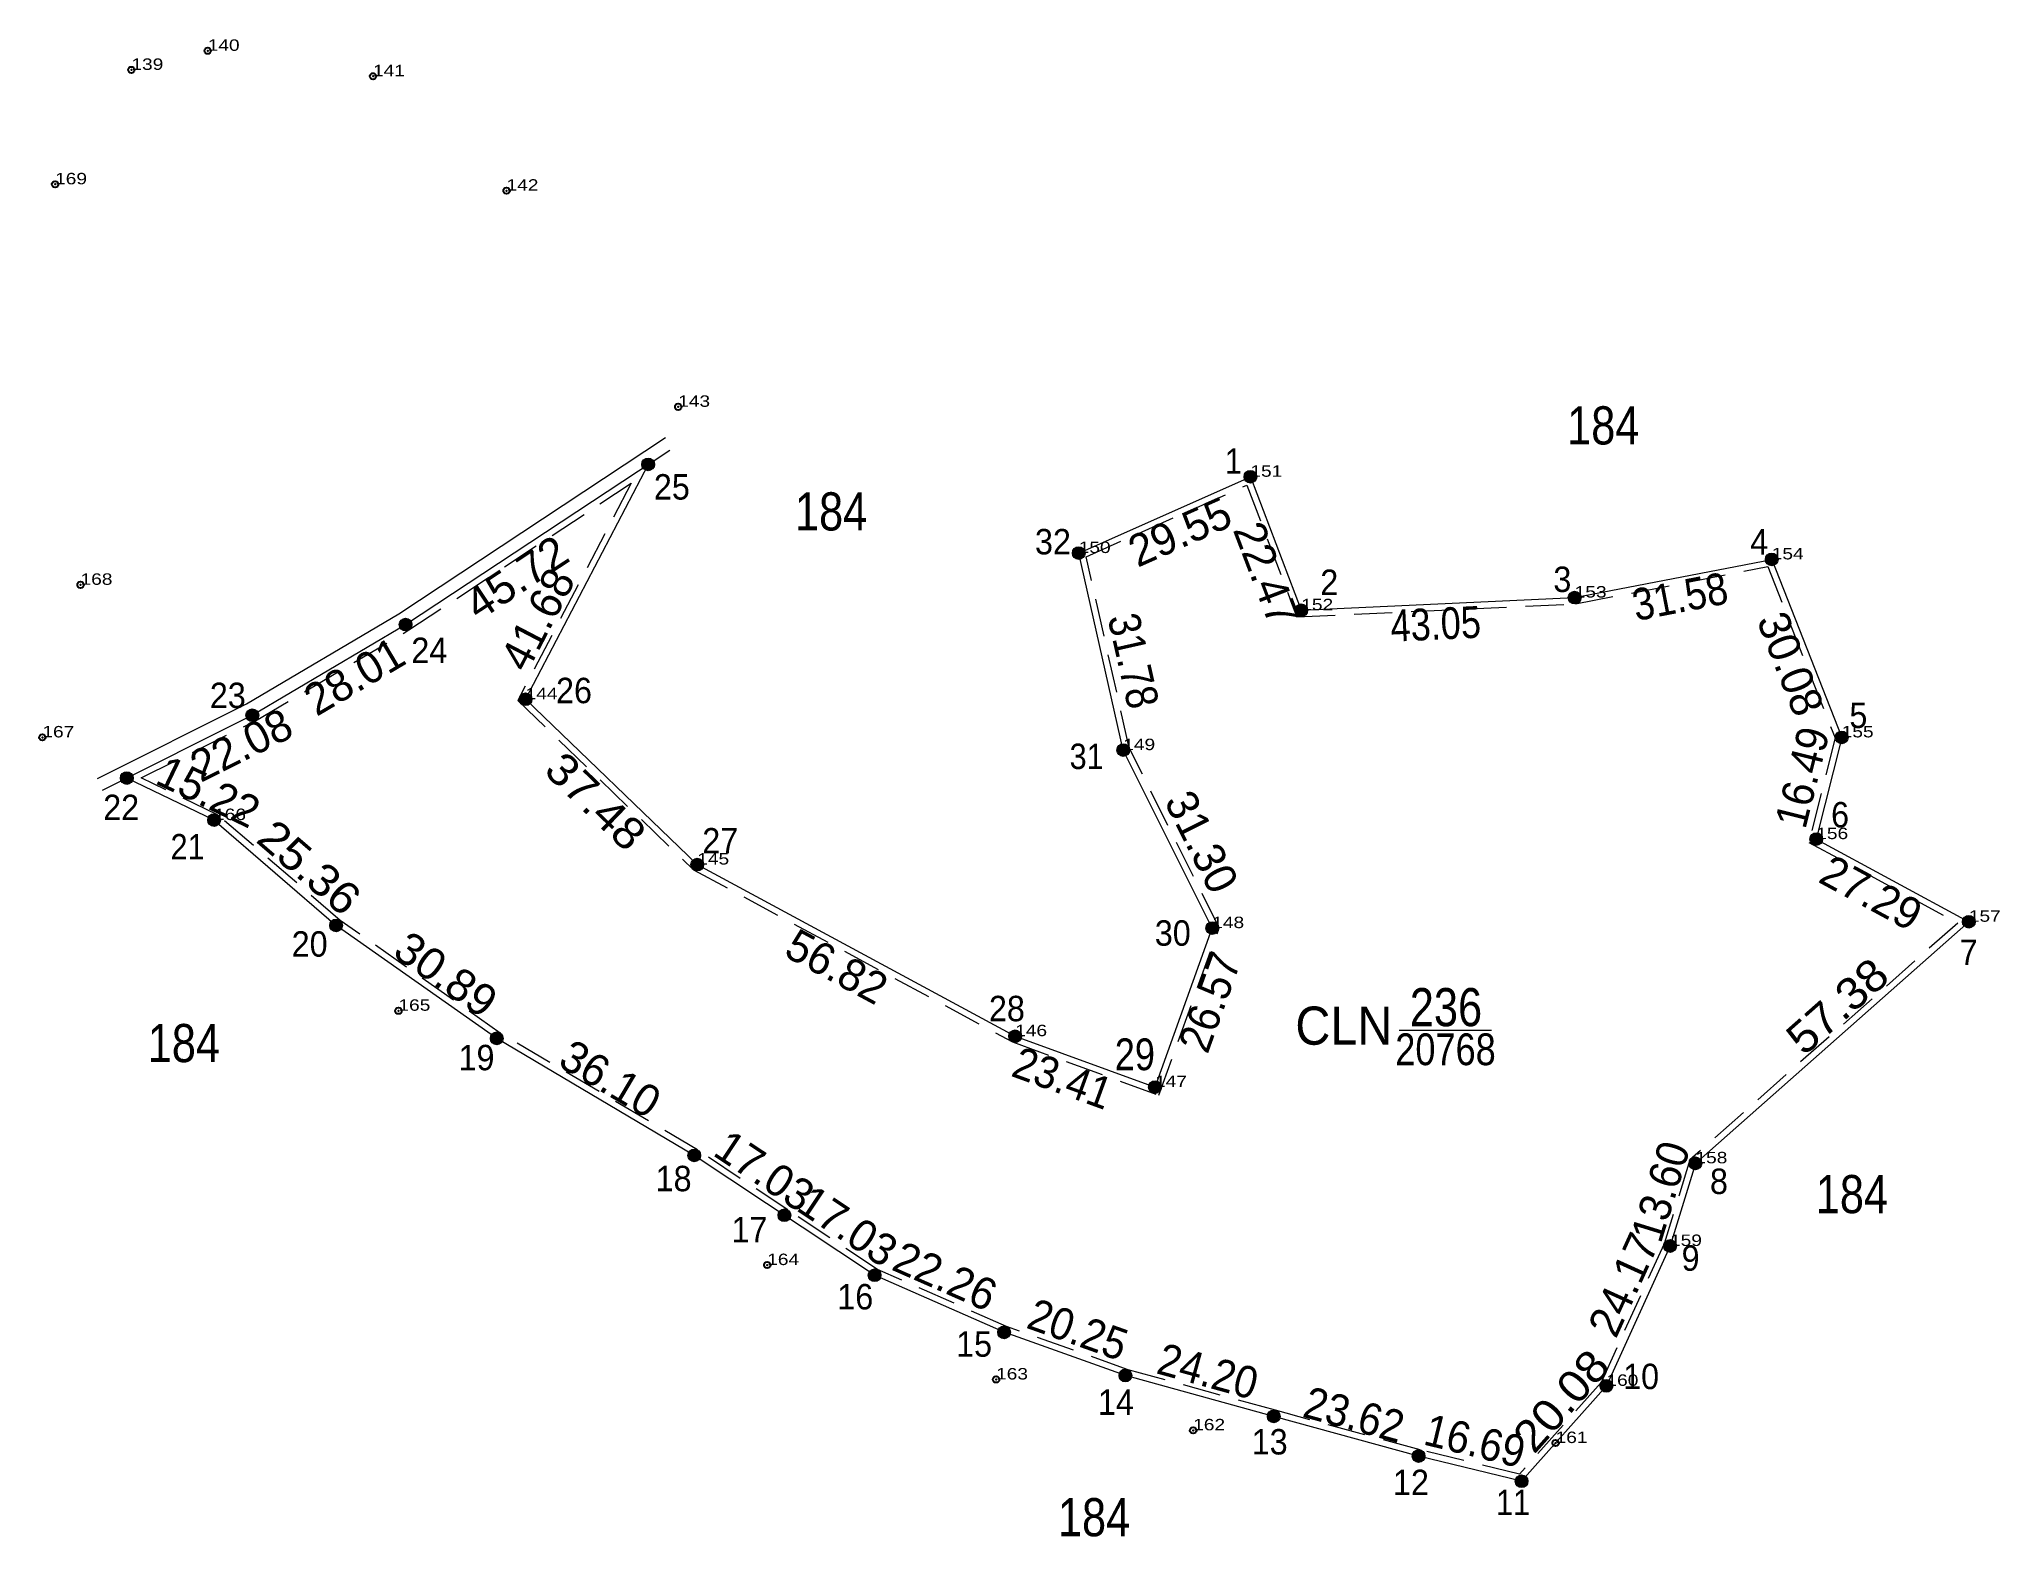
# Model space of a CAD drawing. Header units: metres. Extents: x 539634 to 541758, y 1850377 to 1851261.
# Drawn here: x 541449.5 to 541757.9, y 1850771.3 to 1851006.8 of the extents above; entities that cross this region are included whole.
import ezdxf
from ezdxf.enums import TextEntityAlignment as Align

# ---------------------------------------------------------------- set-up
doc = ezdxf.new("R2010")
doc.units = ezdxf.units.M
doc.header["$LTSCALE"] = 2
doc.header["$PDMODE"] = 32
doc.header["$PDSIZE"] = 1
doc.linetypes.add('MEDIUM_DASHED', pattern=[4.5, 3, -1.5])
for name, color, linetype, lineweight in [('1', 7, 'MEDIUM_DASHED', 13), ('10', 7, 'Continuous', 13), ('13', 7, 'Continuous', 13), ('63', 7, 'Continuous', 13)]:
    doc.layers.add(name, color=color, linetype=linetype, lineweight=lineweight)
doc.layers.add('12', color=7, linetype='Continuous')
doc.layers.add('7', color=7, linetype='Continuous')

msp = doc.modelspace()

# ---------------------------------------------------------------- texts
at = {"layer": '12', "width": 1.25}
for s, p in [('140', (541476, 1851005)), ('139', (541464, 1851002)), ('141', (541502, 1851001)), ('169', (541452, 1850984)), ('142', (541523, 1850983)), ('143', (541550, 1850949)), ('151', (541640, 1850938)), ('150', (541613, 1850926)), ('154', (541722, 1850925)), ('168', (541456, 1850921)), ('152', (541648, 1850917)), ('153', (541691, 1850919)), ('144', (541526, 1850903)), ('167', (541450, 1850897)), ('149', (541620, 1850895)), ('155', (541733, 1850897)), ('166', (541477, 1850884)), ('156', (541729, 1850881)), ('145', (541553, 1850877)), ('157', (541753, 1850868)), ('148', (541634, 1850867)), ('165', (541506, 1850854)), ('146', (541603, 1850850)), ('147', (541625, 1850842)), ('158', (541710, 1850830)), ('159', (541706, 1850817)), ('164', (541564, 1850814)), ('163', (541600, 1850796)), ('160', (541696, 1850795)), ('162', (541631, 1850788)), ('161', (541688, 1850786))]:
    msp.add_text(s, height=1.8, dxfattribs=at).set_placement(p)
at = {"layer": '13'}
for s, height, width, p in [('184', 6, 0.85, (541695.5, 1850943.08)), ('184', 6, 0.85, (541574.05, 1850929.55)), ('236', 6, 0.85, (541670.76, 1850851.57)), ('CLN', 6, 0.95, (541654.695, 1850848.66)), ('184', 6, 0.85, (541472.25, 1850845.92)), ('20768', 5, 0.85, (541670.69, 1850845.44)), ('184', 6, 0.85, (541734.61, 1850822.16)), ('184', 6, 0.85, (541615.41, 1850771.34))]:
    msp.add_text(s, height=height, dxfattribs=dict(at, width=width)).set_placement(p, align=Align.CENTER)
at = {"layer": '63'}
for s, height, width, p in [(' 1', 4, 0.9, (541638.66, 1850938.46)), (' 25', 4, 0.95, (541551.83, 1850934.41)), (' 32', 4, 0.95, (541611.77, 1850925.79)), (' 4', 4, 0.95, (541721.43, 1850925.76)), (' 2', 4, 0.95, (541653.82, 1850919.4)), (' 3', 4, 0.95, (541690.48, 1850919.87)), (' 24', 4, 0.95, (541513.68, 1850908.7)), (' 26', 4, 0.95, (541536.44, 1850902.38)), (' 23', 4, 0.95, (541481.99, 1850901.61)), (' 5', 4, 0.95, (541737.04, 1850898.48)), (' 31', 4, 0.9, (541616.92, 1850892.02)), (' 22', 4, 0.95, (541465.22, 1850883.99)), (' 6', 4, 0.95, (541734.16, 1850882.84)), (' 21', 4, 0.9, (541475.51, 1850877.8)), (' 27', 4, 0.95, (541559.44, 1850878.74)), (' 20', 4, 0.95, (541494.86, 1850862.51)), (' 30', 4, 0.95, (541630.62, 1850864.23)), (' 7', 4, 0.95, (541754.38, 1850861.19)), (' 28', 4, 0.95, (541604.53, 1850852.35)), (' 19', 4, 0.95, (541521.11, 1850844.64)), (' 29', 5, 0.85, (541624.99, 1850844.65)), (' 18', 4, 0.95, (541552.11, 1850825.61)), (' 8', 4, 0.95, (541715.11, 1850825.18)), (' 17', 4, 0.95, (541564.04, 1850817.58)), (' 9', 4, 0.95, (541710.65, 1850813.1)), (' 16', 4, 0.95, (541580.68, 1850807.02)), (' 15', 4, 0.95, (541599.36, 1850799.58)), (' 10', 4, 0.95, (541704.28, 1850794.48)), (' 14', 4, 0.95, (541621.67, 1850790.43)), (' 13', 4, 0.95, (541645.86, 1850784.2)), (' 12', 4, 0.95, (541668.08, 1850777.81)), (' 11', 4, 0.9, (541683.99, 1850774.66))]:
    msp.add_text(s, height=height, dxfattribs=dict(at, width=width)).set_placement(p, align=Align.RIGHT)
for s, rotation, p in [('29.55', 23.962, (541629.91, 1850927.064)), ('22.47', 290.854, (541640.183, 1850921.845)), ('41.68', 62.445, (541530.096, 1850914.434)), ('30.08', 291.448, (541722.634, 1850907.674)), ('28.01', 30.602, (541500.327, 1850904.47)), ('22.08', 26.611, (541482.395, 1850893.575)), ('15.22', 334.31, (541475.056, 1850886.211)), ('31.30', 296.565, (541630.111, 1850879.468)), ('27.29', 331.557, (541736.454, 1850870.364)), ('56.82', 331.631, (541573.757, 1850858.758)), ('36.10', 329.336, (541538.065, 1850841.158)), ('17.03', 326.422, (541562.217, 1850826.746)), ('17.03', 326.375, (541575.326, 1850818.088)), ('22.26', 336.21, (541590.997, 1850809.969)), ('24.17', 65.556, (541700.951, 1850809.89))]:
    msp.add_text(s, height=5, rotation=rotation, dxfattribs=at).set_placement(p, align=Align.CENTER)
for s, rotation, width, p in [('45.72', 33.447, 1.05, (541525.947, 1850920.063)), ('31.58', 10.954, 0.9, (541708.045, 1850916.716)), ('31.78', 282.724, 0.9, (541619.176, 1850908.506)), ('43.05', 2.663, 0.85, (541669.254, 1850912.369)), ('16.49', 75.964, 0.95, (541729.206, 1850890.124)), ('37.48', 316.081, 1.1, (541535.296, 1850885.15)), ('25.36', 319.205, 1.1, (541490.362, 1850874.664)), ('30.89', 324.885, 1.05, (541512.042, 1850857.68)), ('26.57', 70.201, 0.95, (541635.947, 1850854.523)), ('57.38', 41.468, 1.1, (541733.965, 1850852.867)), ('23.41', 340.017, 0.95, (541609.626, 1850841.08)), ('13.60', 72.897, 0.95, (541706.885, 1850824.845)), ('20.25', 340.411, 0.95, (541612.037, 1850801.517)), ('24.20', 344.568, 0.95, (541632.665, 1850794.901)), ('20.08', 48.371, 1.1, (541690.743, 1850790.994)), ('23.62', 344.704, 0.95, (541655.666, 1850788.074)), ('16.69', 346.239, 0.95, (541674.735, 1850783.925))]:
    msp.add_text(s, height=5, rotation=rotation, dxfattribs=dict(at, width=width)).set_placement(p, align=Align.CENTER)

# ---------------------------------------------------------------- hatches: boundary and pattern name
at = {"layer": '10'}
for points in [[(541546.278, 1850939.949, 1), (541544.278, 1850939.949, 1)], [(541641, 1850938, 1), (541639, 1850938, 1)], [(541614, 1850926, 1), (541612, 1850926, 1)], [(541723, 1850925, 1), (541721, 1850925, 1)], [(541692, 1850919, 1), (541690, 1850919, 1)], [(541508.13, 1850914.75, 1), (541506.13, 1850914.75, 1)], [(541649, 1850917, 1), (541647, 1850917, 1)], [(541527, 1850903, 1), (541525, 1850903, 1)], [(541484.02, 1850900.49, 1), (541482.02, 1850900.49, 1)], [(541734, 1850897, 1), (541732, 1850897, 1)], [(541621, 1850895, 1), (541619, 1850895, 1)], [(541464.28, 1850890.6, 1), (541462.28, 1850890.6, 1)], [(541478, 1850884, 1), (541476, 1850884, 1)], [(541730, 1850881, 1), (541728, 1850881, 1)], [(541554, 1850877, 1), (541552, 1850877, 1)], [(541754, 1850868, 1), (541752, 1850868, 1)], [(541497.2, 1850867.43, 1), (541495.2, 1850867.43, 1)], [(541635, 1850867, 1), (541633, 1850867, 1)], [(541522.47, 1850849.66, 1), (541520.47, 1850849.66, 1)], [(541604, 1850850, 1), (541602, 1850850, 1)], [(541626, 1850842, 1), (541624, 1850842, 1)], [(541553.52, 1850831.25, 1), (541551.52, 1850831.25, 1)], [(541711, 1850830, 1), (541709, 1850830, 1)], [(541567.71, 1850821.83, 1), (541565.71, 1850821.83, 1)], [(541707, 1850817, 1), (541705, 1850817, 1)], [(541581.89, 1850812.4, 1), (541579.89, 1850812.4, 1)], [(541602.26, 1850803.42, 1), (541600.26, 1850803.42, 1)], [(541621.34, 1850796.63, 1), (541619.34, 1850796.63, 1)], [(541697, 1850795, 1), (541695, 1850795, 1)], [(541644.67, 1850790.19, 1), (541642.67, 1850790.19, 1)], [(541667.45, 1850783.96, 1), (541665.45, 1850783.96, 1)], [(541683.66, 1850779.99, 1), (541681.66, 1850779.99, 1)]]:
    msp.add_hatch(color=256, dxfattribs=at).paths.add_polyline_path(points)

# ---------------------------------------------------------------- linework, layer by layer
at = {"layer": '1'}
msp.add_lwpolyline([(541639.44, 1850936.66), (541647.32, 1850915.97), (541691.12, 1850918), (541721.37, 1850923.86), (541731.95, 1850896.93), (541727.84, 1850880.49), (541751.27, 1850867.8), (541709.13, 1850830.56), (541705.06, 1850817.36), (541695.15, 1850795.55), (541682.31, 1850781.1), (541666.7, 1850784.93), (541643.93, 1850791.15), (541620.64, 1850797.58), (541601.63, 1850804.35), (541581.37, 1850813.28), (541567.26, 1850822.66), (541553.05, 1850832.1), (541522.01, 1850850.5), (541496.82, 1850868.22), (541477.55, 1850884.84), (541465.55, 1850890.62), (541483.5, 1850899.61), (541507.66, 1850913.9), (541542.6, 1850936.98), (541524.77, 1850902.8), (541552.4, 1850876.18), (541602.59, 1850849.09), (541625.6, 1850840.72), (541635.09, 1850867.06), (541620.95, 1850895.34), (541614.16, 1850925.42)], close=True, dxfattribs=at)
at = {"layer": '10'}
for p, q in [((541545.28, 1850939.95), (541526, 1850903)), ((541477, 1850884), (541463.28, 1850890.6)), ((541477, 1850884), (541496.2, 1850867.43))]:
    msp.add_line(p, q, dxfattribs=at)
for points in [[(541458.66, 1850890.52), (541482.11, 1850902.27), (541506.07, 1850916.45), (541548.02, 1850944.16)], [(541459.44, 1850888.68), (541483.02, 1850900.49), (541507.13, 1850914.75), (541548.67, 1850942.19)], [(541526, 1850903), (541553, 1850877), (541603, 1850850), (541625, 1850842), (541634, 1850867), (541620, 1850895), (541613, 1850926), (541640, 1850938), (541648, 1850917), (541691, 1850919), (541722, 1850925), (541733, 1850897), (541729, 1850881), (541753, 1850868), (541710, 1850830), (541706, 1850817), (541696, 1850795), (541682.66, 1850779.99)], [(541682.66, 1850779.99), (541666.45, 1850783.96), (541643.67, 1850790.19), (541620.34, 1850796.63), (541601.26, 1850803.42), (541580.89, 1850812.4), (541552.52, 1850831.25), (541521.47, 1850849.66), (541496.2, 1850867.43)]]:
    msp.add_lwpolyline(points, dxfattribs=at)
for centre in [(541545.278, 1850939.949), (541640, 1850938), (541613, 1850926), (541722, 1850925), (541691, 1850919), (541507.13, 1850914.75), (541648, 1850917), (541526, 1850903), (541483.02, 1850900.49), (541733, 1850897), (541620, 1850895), (541463.28, 1850890.6), (541477, 1850884), (541729, 1850881), (541553, 1850877), (541753, 1850868), (541496.2, 1850867.43), (541634, 1850867), (541521.47, 1850849.66), (541603, 1850850), (541625, 1850842), (541552.52, 1850831.25), (541710, 1850830), (541566.71, 1850821.83), (541706, 1850817), (541580.89, 1850812.4), (541601.26, 1850803.42), (541620.34, 1850796.63), (541696, 1850795), (541643.67, 1850790.19), (541666.45, 1850783.96), (541682.66, 1850779.99)]:
    msp.add_circle(centre, 1, dxfattribs=at)
at = {"layer": '13'}
msp.add_line((541663.42, 1850850.95), (541677.9, 1850850.95), dxfattribs=at)
at = {"layer": '7'}
for p in [(541476, 1851005), (541464, 1851002), (541502, 1851001), (541452, 1850984), (541523, 1850983), (541550, 1850949), (541640, 1850938), (541613, 1850926), (541722, 1850925), (541456, 1850921), (541691, 1850919), (541648, 1850917), (541526, 1850903), (541450, 1850897), (541733, 1850897), (541620, 1850895), (541477, 1850884), (541729, 1850881), (541553, 1850877), (541634, 1850867), (541753, 1850868), (541506, 1850854), (541603, 1850850), (541625, 1850842), (541710, 1850830), (541706, 1850817), (541564, 1850814), (541600, 1850796), (541696, 1850795), (541631, 1850788), (541688, 1850786)]:
    msp.add_point(p, dxfattribs=at)

msp.set_redraw_order([(e.dxf.handle, doc.entitydb.next_handle()) for e in msp.query("TEXT MTEXT ATTDEF DIMENSION ARC_DIMENSION")])  # texts and dimensions are drawn at this point

doc.saveas('drawing.dxf')
